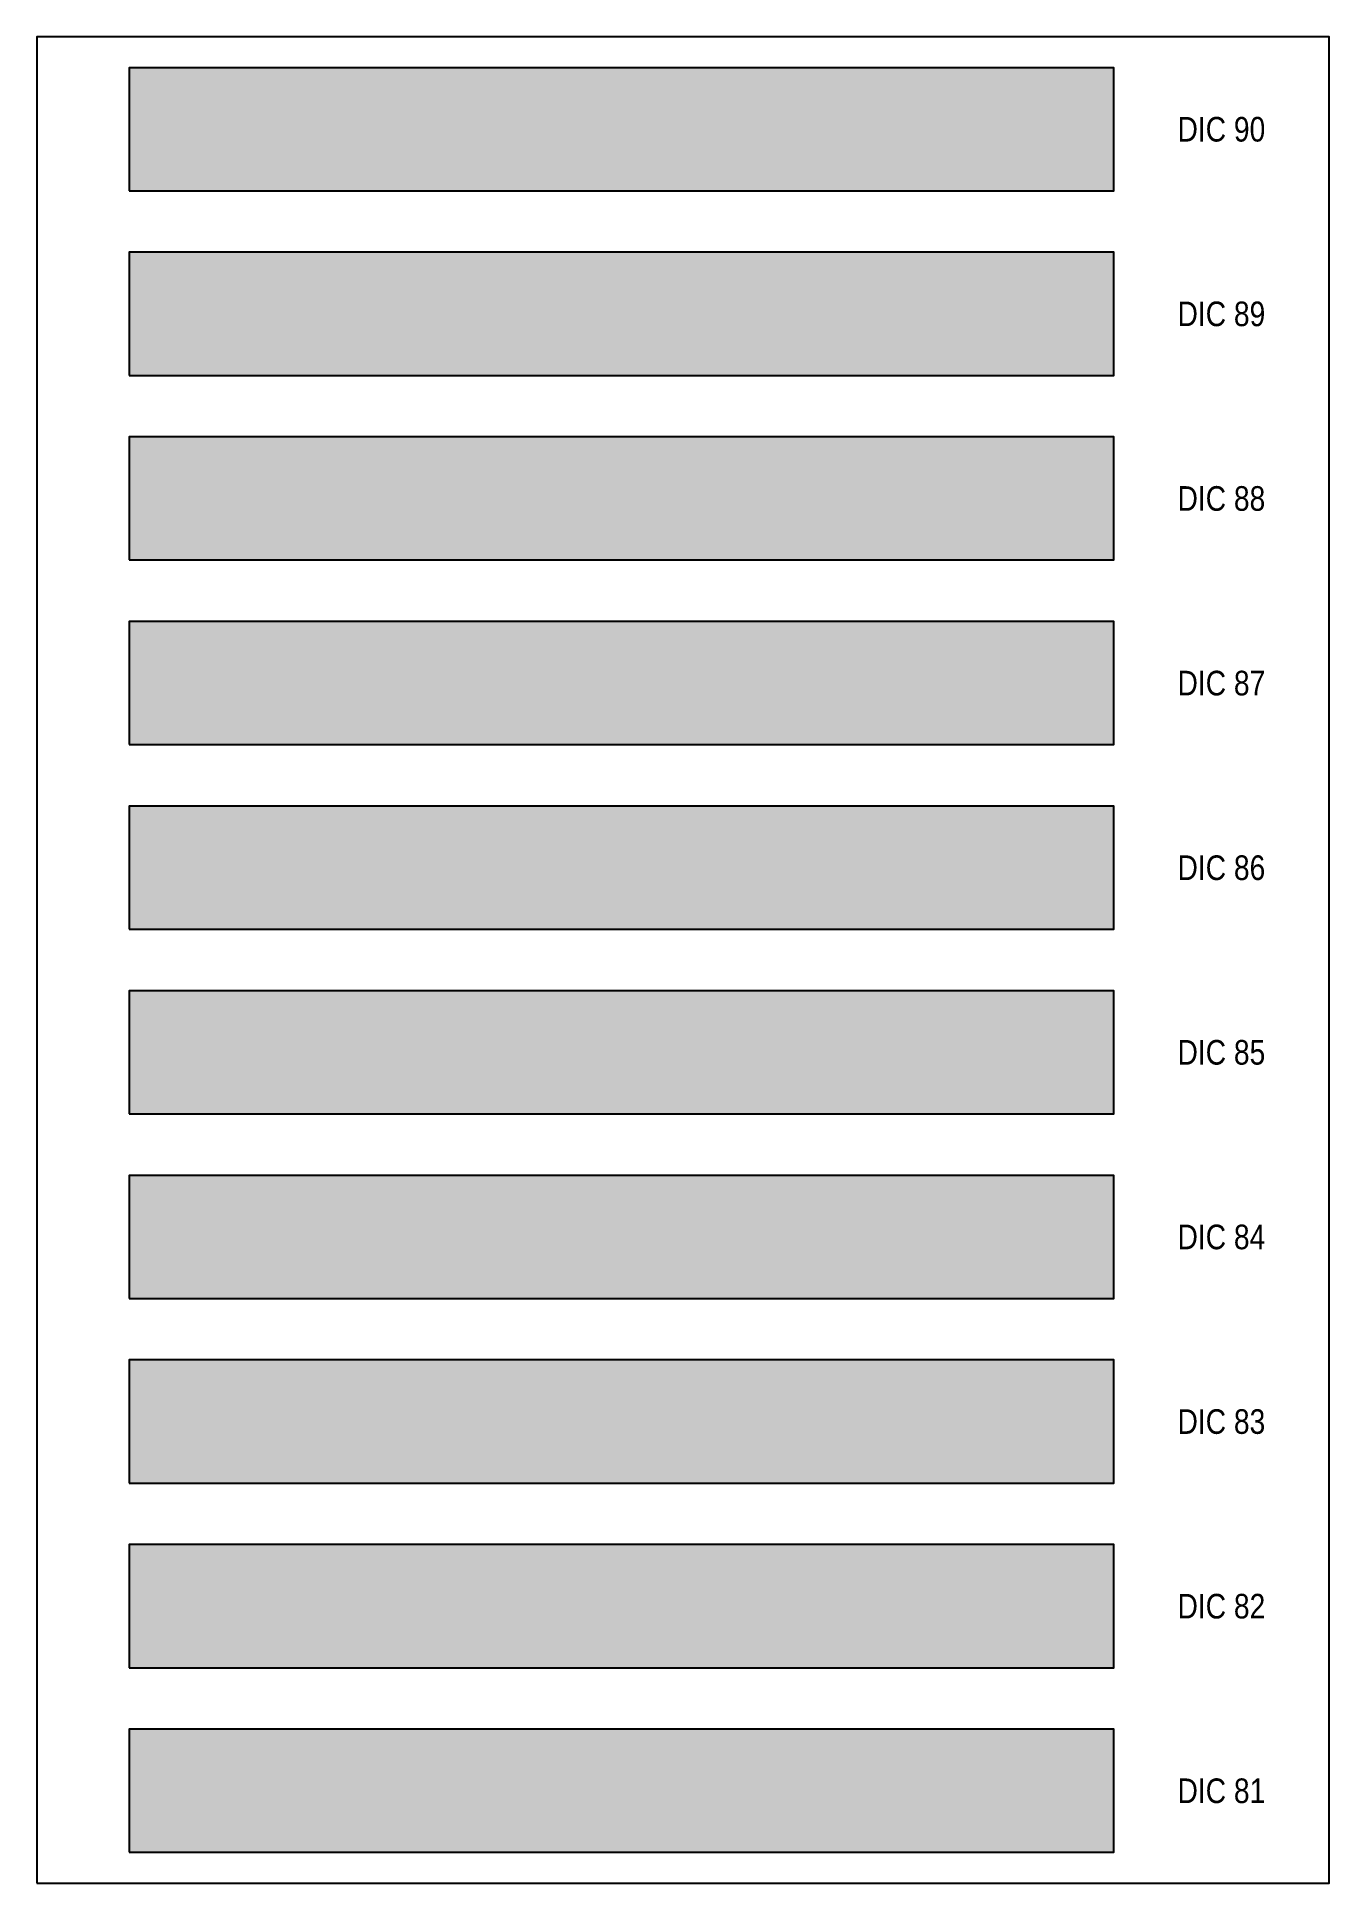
# Model space of a CAD drawing. Header units: millimetres. Extents: x -813692 to 807431, y 0 to 1813163.
# Drawn here: x 0 to 210, y 2400 to 2700 of the extents above; entities that cross this region are included whole.
import ezdxf
from ezdxf.enums import TextEntityAlignment as Align

# ---------------------------------------------------------------- set-up
doc = ezdxf.new("R2010")
doc.units = ezdxf.units.MM
doc.styles.get("Standard").update_dxf_attribs({"font": 'ARIALN.TTF'})

msp = doc.modelspace()

# ---------------------------------------------------------------- texts
at = {"layer": 'Defpoints', "color": 7, "ltscale": 100}
for s, p in [('DIC 90', (192.5, 2685)), ('DIC 90', (192.5, 2685)), ('DIC 89', (192.5, 2655)), ('DIC 89', (192.5, 2655)), ('DIC 88', (192.5, 2625)), ('DIC 88', (192.5, 2625)), ('DIC 87', (192.5, 2595)), ('DIC 87', (192.5, 2595)), ('DIC 86', (192.5, 2565)), ('DIC 86', (192.5, 2565)), ('DIC 85', (192.5, 2535)), ('DIC 85', (192.5, 2535)), ('DIC 84', (192.5, 2505)), ('DIC 84', (192.5, 2505)), ('DIC 83', (192.5, 2475)), ('DIC 83', (192.5, 2475)), ('DIC 82', (192.5, 2445)), ('DIC 82', (192.5, 2445)), ('DIC 81', (192.5, 2415)), ('DIC 81', (192.5, 2415))]:
    msp.add_text(s, height=4, dxfattribs=at).set_placement(p, align=Align.MIDDLE)

# ---------------------------------------------------------------- hatches: boundary and pattern name
at = {"layer": 'Defpoints', "ltscale": 100, "true_color": 0x9dcd20}
msp.add_hatch(color=62, dxfattribs=at).paths.add_polyline_path([(15, 2675), (175, 2675), (175, 2695), (15, 2695)])
msp.add_hatch(color=62, dxfattribs=at).paths.add_polyline_path([(15, 2675), (175, 2675), (175, 2695), (15, 2695)])
at = {"layer": 'Defpoints', "ltscale": 100, "true_color": 0xb9dc40}
msp.add_hatch(color=63, dxfattribs=at).paths.add_polyline_path([(15, 2645), (175, 2645), (175, 2665), (15, 2665)])
msp.add_hatch(color=63, dxfattribs=at).paths.add_polyline_path([(15, 2645), (175, 2645), (175, 2665), (15, 2665)])
at = {"layer": 'Defpoints', "ltscale": 100, "true_color": 0xd8dc1b}
msp.add_hatch(color=52, dxfattribs=at).paths.add_polyline_path([(15, 2615), (175, 2615), (175, 2635), (15, 2635)])
msp.add_hatch(color=52, dxfattribs=at).paths.add_polyline_path([(15, 2615), (175, 2615), (175, 2635), (15, 2635)])
at = {"layer": 'Defpoints', "ltscale": 100, "true_color": 0xf7e200}
msp.add_hatch(color=2, dxfattribs=at).paths.add_polyline_path([(15, 2585), (175, 2585), (175, 2605), (15, 2605)])
msp.add_hatch(color=2, dxfattribs=at).paths.add_polyline_path([(15, 2585), (175, 2585), (175, 2605), (15, 2605)])
at = {"layer": 'Defpoints', "ltscale": 100, "true_color": 0xffba00}
msp.add_hatch(color=40, dxfattribs=at).paths.add_polyline_path([(15, 2555), (175, 2555), (175, 2575), (15, 2575)])
msp.add_hatch(color=40, dxfattribs=at).paths.add_polyline_path([(15, 2555), (175, 2555), (175, 2575), (15, 2575)])
at = {"layer": 'Defpoints', "ltscale": 100, "true_color": 0xffa912}
msp.add_hatch(color=40, dxfattribs=at).paths.add_polyline_path([(15, 2525), (175, 2525), (175, 2545), (15, 2545)])
msp.add_hatch(color=40, dxfattribs=at).paths.add_polyline_path([(15, 2525), (175, 2525), (175, 2545), (15, 2545)])
at = {"layer": 'Defpoints', "ltscale": 100, "true_color": 0xffa727}
msp.add_hatch(color=40, dxfattribs=at).paths.add_polyline_path([(15, 2495), (175, 2495), (175, 2515), (15, 2515)])
msp.add_hatch(color=40, dxfattribs=at).paths.add_polyline_path([(15, 2495), (175, 2495), (175, 2515), (15, 2515)])
at = {"layer": 'Defpoints', "ltscale": 100, "true_color": 0xff8e1f}
msp.add_hatch(color=30, dxfattribs=at).paths.add_polyline_path([(15, 2465), (175, 2465), (175, 2485), (15, 2485)])
msp.add_hatch(color=30, dxfattribs=at).paths.add_polyline_path([(15, 2465), (175, 2465), (175, 2485), (15, 2485)])
at = {"layer": 'Defpoints', "ltscale": 100, "true_color": 0xff8332}
msp.add_hatch(color=30, dxfattribs=at).paths.add_polyline_path([(15, 2435), (175, 2435), (175, 2455), (15, 2455)])
msp.add_hatch(color=30, dxfattribs=at).paths.add_polyline_path([(15, 2435), (175, 2435), (175, 2455), (15, 2455)])
at = {"layer": 'Defpoints', "ltscale": 100, "true_color": 0xff6c37}
msp.add_hatch(color=30, dxfattribs=at).paths.add_polyline_path([(15, 2405), (175, 2405), (175, 2425), (15, 2425)])
msp.add_hatch(color=30, dxfattribs=at).paths.add_polyline_path([(15, 2405), (175, 2405), (175, 2425), (15, 2425)])

# ---------------------------------------------------------------- linework, layer by layer
at = {"layer": 'Defpoints', "color": 7, "ltscale": 100}
msp.add_lwpolyline([(0, 2400), (210, 2400), (210, 2700), (0, 2700)], close=True, dxfattribs=at)
msp.add_lwpolyline([(0, 2400), (210, 2400), (210, 2700), (0, 2700)], close=True, dxfattribs=at)
at = {"layer": 'Defpoints', "color": 62, "ltscale": 100, "true_color": 0x9dcd20}
msp.add_lwpolyline([(15, 2675), (175, 2675), (175, 2695), (15, 2695)], close=True, dxfattribs=at)
msp.add_lwpolyline([(15, 2675), (175, 2675), (175, 2695), (15, 2695)], close=True, dxfattribs=at)
at = {"layer": 'Defpoints', "color": 63, "ltscale": 100, "true_color": 0xb9dc40}
msp.add_lwpolyline([(15, 2645), (175, 2645), (175, 2665), (15, 2665)], close=True, dxfattribs=at)
msp.add_lwpolyline([(15, 2645), (175, 2645), (175, 2665), (15, 2665)], close=True, dxfattribs=at)
at = {"layer": 'Defpoints', "color": 52, "ltscale": 100, "true_color": 0xd8dc1b}
msp.add_lwpolyline([(15, 2615), (175, 2615), (175, 2635), (15, 2635)], close=True, dxfattribs=at)
msp.add_lwpolyline([(15, 2615), (175, 2615), (175, 2635), (15, 2635)], close=True, dxfattribs=at)
at = {"layer": 'Defpoints', "color": 2, "ltscale": 100, "true_color": 0xf7e200}
msp.add_lwpolyline([(15, 2585), (175, 2585), (175, 2605), (15, 2605)], close=True, dxfattribs=at)
msp.add_lwpolyline([(15, 2585), (175, 2585), (175, 2605), (15, 2605)], close=True, dxfattribs=at)
at = {"layer": 'Defpoints', "color": 40, "ltscale": 100, "true_color": 0xffba00}
msp.add_lwpolyline([(15, 2555), (175, 2555), (175, 2575), (15, 2575)], close=True, dxfattribs=at)
msp.add_lwpolyline([(15, 2555), (175, 2555), (175, 2575), (15, 2575)], close=True, dxfattribs=at)
at = {"layer": 'Defpoints', "color": 40, "ltscale": 100, "true_color": 0xffa912}
msp.add_lwpolyline([(15, 2525), (175, 2525), (175, 2545), (15, 2545)], close=True, dxfattribs=at)
msp.add_lwpolyline([(15, 2525), (175, 2525), (175, 2545), (15, 2545)], close=True, dxfattribs=at)
at = {"layer": 'Defpoints', "color": 40, "ltscale": 100, "true_color": 0xffa727}
msp.add_lwpolyline([(15, 2495), (175, 2495), (175, 2515), (15, 2515)], close=True, dxfattribs=at)
msp.add_lwpolyline([(15, 2495), (175, 2495), (175, 2515), (15, 2515)], close=True, dxfattribs=at)
at = {"layer": 'Defpoints', "color": 30, "ltscale": 100, "true_color": 0xff8e1f}
msp.add_lwpolyline([(15, 2465), (175, 2465), (175, 2485), (15, 2485)], close=True, dxfattribs=at)
msp.add_lwpolyline([(15, 2465), (175, 2465), (175, 2485), (15, 2485)], close=True, dxfattribs=at)
at = {"layer": 'Defpoints', "color": 30, "ltscale": 100, "true_color": 0xff8332}
msp.add_lwpolyline([(15, 2435), (175, 2435), (175, 2455), (15, 2455)], close=True, dxfattribs=at)
msp.add_lwpolyline([(15, 2435), (175, 2435), (175, 2455), (15, 2455)], close=True, dxfattribs=at)
at = {"layer": 'Defpoints', "color": 30, "ltscale": 100, "true_color": 0xff6c37}
msp.add_lwpolyline([(15, 2405), (175, 2405), (175, 2425), (15, 2425)], close=True, dxfattribs=at)
msp.add_lwpolyline([(15, 2405), (175, 2405), (175, 2425), (15, 2425)], close=True, dxfattribs=at)

msp.set_redraw_order([(e.dxf.handle, doc.entitydb.next_handle()) for e in msp.query("TEXT MTEXT ATTDEF DIMENSION ARC_DIMENSION")])  # texts and dimensions are drawn at this point

doc.saveas('drawing.dxf')
